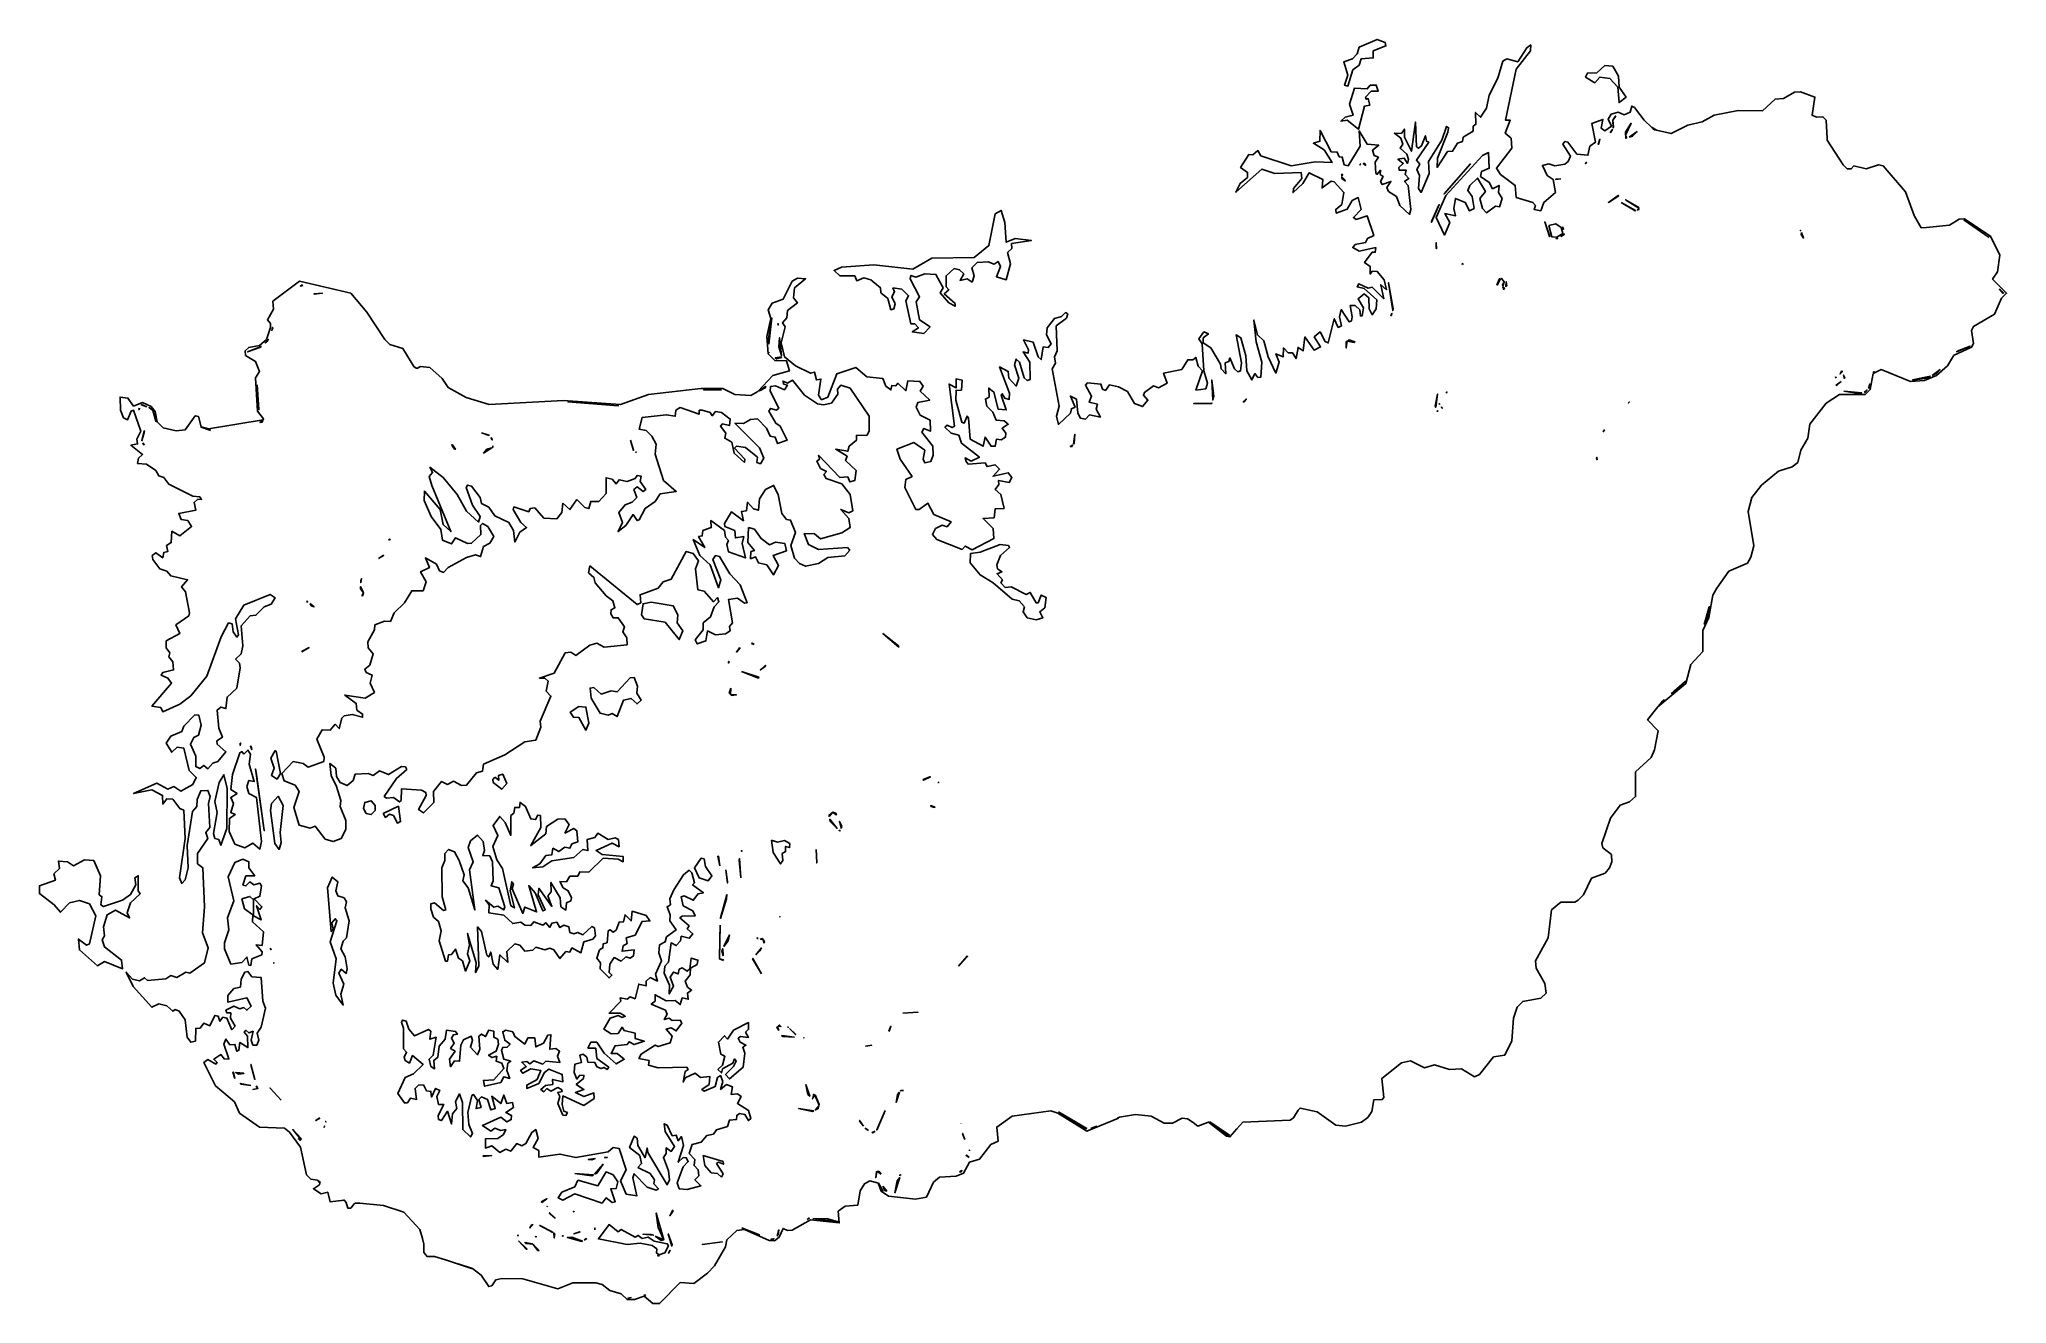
# Model space of a CAD drawing. Header units: millimetres. Extents: x 50 to 541, y 84 to 399.
import ezdxf

# ---------------------------------------------------------------- set-up
doc = ezdxf.new("R2010")
doc.units = ezdxf.units.MM
doc.layers.add('PASS_03', color=3, linetype='Continuous')

msp = doc.modelspace()

# ---------------------------------------------------------------- linework, layer by layer
at = {"layer": 'PASS_03'}
for points in [[(130.12, 109), (129.02, 109), (128.75, 108.84), (127.88, 107.75), (127.12, 107.82), (126.72, 109.17), (126.41, 109.59), (126.05, 109.75), (126.25, 109.82), (122.73, 109.38), (122.12, 111.75), (120.5, 111.36), (118.57, 112.62), (120.06, 113.62), (120.16, 114.11), (119.62, 114.75), (117.93, 115), (116.88, 116.13), (115.38, 123), (112.62, 126.75), (111.38, 127.75), (105.09, 128), (100.12, 131.5), (98.88, 134.25), (94.12, 138.25), (91.29, 144.12), (92.25, 144.83), (94.25, 143.69), (94.54, 144.12), (93.73, 144.88), (95.5, 146.06), (96.43, 144.88), (97.5, 144.99), (96.21, 148.62), (96.75, 149.93), (97.75, 148.46), (99, 148.58), (99.5, 146.88), (99.99, 147.12), (100.25, 149.09), (102.25, 147.8), (102.12, 150.62), (101.33, 151.62), (101.75, 152.12), (102.5, 151.44), (103.52, 151.88), (103.04, 149.62), (103.5, 148.43), (104.45, 148.38), (104.93, 149.62), (104.57, 151.38), (105.58, 152.88), (106.6, 157.62), (105.96, 159.38), (105.5, 165.3), (103.25, 165.45), (102.25, 166.79), (101.5, 166.63), (100.53, 164.88), (100.38, 162.88), (98.75, 162.52), (97.25, 160.81), (97.25, 159.11), (102, 160.18), (103.08, 158.12), (102, 157.1), (101.25, 157.78), (100.25, 157.45), (98.75, 158.15), (96.74, 157.12), (97, 156.43), (98, 156.43), (97.87, 155.12), (99.05, 153.12), (98.25, 152.23), (97, 155.15), (96, 155.37), (95.25, 154.37), (94.85, 155.62), (94, 155.83), (92.75, 153.22), (91.25, 153.86), (90.3, 152.62), (89.25, 152.59), (89.16, 149.38), (88, 149.12), (87.12, 150.43), (86.62, 154.75), (85.12, 156.88), (84.12, 157.25), (83.5, 156.85), (82, 158.21), (80, 158.74), (78.25, 157.87), (73.67, 163), (71.9, 166.62), (73.45, 164.88), (75.25, 164.41), (76.5, 165.21), (77.25, 164.54), (81.75, 164.97), (83, 165.74), (84.5, 165.25), (86.75, 166.56), (87.75, 166.38), (91.4, 168.88), (92.29, 172.62), (90.9, 176.38), (91.45, 182.88), (91, 192.62), (89.68, 193.62), (89.68, 196.12), (92.25, 199.88), (91.72, 201.38), (92.76, 202.62), (92.43, 208.62), (92.85, 210.38), (92.25, 211.86), (90.5, 211.81), (89.58, 209.62), (89.54, 207.88), (88.45, 206.62), (87.06, 198.12), (87.31, 192.62), (86.62, 189.62), (85.75, 188.7), (85.21, 190.12), (86.59, 199.88), (86.25, 206.93), (85.26, 207.38), (83.5, 209.7), (82, 209.81), (81, 208.49), (80.96, 210.62), (78.25, 211.99), (73.75, 211.12), (79.5, 213.65), (82.25, 212.16), (83.75, 212.85), (85.5, 211.71), (88.5, 213.31), (89.36, 215.12), (87.56, 216.88), (86.25, 222.44), (84.62, 222.62), (83.25, 221.4), (81.9, 223.62), (83, 225.4), (85.75, 226.54), (86.25, 227.88), (89, 230.68), (90.03, 230.62), (90.6, 228.12), (89.96, 225.62), (88.75, 225.08), (87.92, 223.38), (89.29, 220.38), (89.25, 217.81), (90.25, 217.3), (91.25, 218.12), (92.25, 217.26), (93.5, 218.67), (94.75, 219.1), (96.75, 221.51), (94.61, 223.38), (94.5, 224.21), (95.87, 225.12), (94.95, 227.38), (94.56, 231.88), (95.5, 232.65), (96.75, 232.26), (97.06, 235.12), (99.49, 237.38), (100.32, 242.38), (100.1, 243.62), (99.16, 244.62), (100.59, 245.88), (100.98, 247.88), (100.57, 252.88), (102.84, 255.38), (104.25, 255.54), (106.25, 257.65), (108, 258.25), (109.02, 259.88), (107.75, 260.71), (101.25, 258.06), (99.18, 254.62), (99.9, 250.62), (99.5, 250.09), (98.55, 251.38), (98.31, 253.38), (97.42, 253.62), (95.58, 250.12), (92.01, 240.38), (88, 235.41), (85.3, 233.38), (81, 231.49), (80.5, 232.57), (78.33, 232.88), (83.16, 238.62), (82.29, 239.88), (80.59, 240.62), (81, 241.27), (83.69, 241.88), (83.55, 243.88), (82.55, 245.12), (82.81, 246.12), (81.84, 247.38), (81.88, 249.12), (85.25, 250.97), (84.3, 253.12), (87.5, 255.37), (87.71, 256.12), (86.65, 261.38), (85.69, 262.62), (87.18, 264.38), (83, 265.34), (82, 266.47), (80.25, 267.11), (78.5, 269.42), (78.41, 270.38), (79.25, 271.1), (81, 269.86), (81.25, 271.13), (82.26, 271.38), (81.92, 272.88), (83.11, 273.62), (83.25, 276.47), (85.25, 275.31), (88.19, 277.62), (87.25, 279.11), (85.57, 279.38), (84.98, 280.88), (89.25, 281.69), (88.81, 283.62), (89.75, 284.41), (90.68, 284.38), (90.25, 285), (88.5, 285.23), (82.5, 288.2), (81.25, 289.86), (80, 290.25), (79.27, 291.62), (77, 293.13), (74.75, 293.34), (75, 294.62), (76, 295.58), (73.07, 297.88), (74.75, 298.2), (74.54, 299.38), (75.52, 301.38), (73.75, 306.6), (73.11, 306.38), (72.25, 304.22), (71.25, 304.73), (70.51, 306.62), (70.38, 309.88), (72.34, 309.62), (73.75, 307.65), (75.94, 308.5), (78.12, 307.5), (79.12, 306.25), (79.62, 303.75), (81.12, 302.25), (84.38, 301.5), (86.62, 301.75), (89.12, 305.25), (89.88, 305.08), (90.62, 302.5), (92.38, 302), (106.01, 304.22), (106.11, 304.45), (104.62, 306.41), (104.12, 314.7), (105.12, 316.25), (104.12, 318.75), (101.62, 320.25), (101.59, 321.38), (102.44, 322.25), (105.12, 322.75), (106.88, 324.25), (107.88, 327.25), (107.88, 328.25), (107.1, 329.12), (108.62, 331.75), (108.41, 333.75), (115.13, 338.75), (127.88, 335.75), (131.88, 331), (136.38, 324.25), (137.62, 323), (140.88, 322), (143.62, 317.5), (144.19, 317.12), (144.55, 317.1), (145.29, 317.5), (147.62, 317.25), (150.62, 314.54), (152.12, 312.25), (156.62, 309.75), (162.38, 308), (180.88, 309), (195.12, 308), (202.05, 310.5), (215.12, 312), (220.62, 312), (223.62, 310.5), (227.62, 310.25), (229.38, 311.25), (233.12, 315.25), (237.2, 316.38), (236.5, 318.91), (233.62, 319.03), (231.88, 320.69), (231.62, 325), (232.62, 329.5), (231.88, 331.62), (232.88, 333.25), (235.62, 334.25), (237.88, 338.75), (239.21, 339.5), (241.24, 339.38), (238.5, 337.07), (238.25, 334.62), (239.21, 333.38), (236.75, 331.47), (236.6, 329.62), (235.5, 328.38), (236.15, 327.38), (235.19, 323.38), (236, 319.89), (238.75, 317.64), (242.5, 315.84), (243.5, 316.09), (244, 314.15), (245.08, 314.38), (244.47, 310.38), (245.25, 309.22), (246.81, 309.88), (249, 315.64), (253.75, 317.29), (256.5, 314.89), (260.5, 314.49), (261.21, 312.62), (262.5, 311.65), (262.75, 312.8), (263.75, 312.71), (264.25, 313.33), (266.25, 311.47), (266.75, 313.97), (269.75, 313.8), (270.53, 312.62), (269.84, 311.38), (272.21, 309.12), (269.25, 308.54), (268.8, 307.38), (269.82, 305.38), (272.27, 304.12), (272.36, 301.38), (270.75, 302.06), (270.2, 301.12), (272.99, 297.62), (273.02, 295.38), (272.5, 293.86), (271, 293.46), (270.57, 294.38), (270.96, 296.62), (268.25, 298.6), (264, 296.87), (264.82, 294.38), (267.78, 290.12), (266.25, 289.38), (265.98, 287.38), (268.75, 281.9), (269.55, 281.88), (271.75, 283.41), (273.25, 280.63), (277.5, 278.81), (276.5, 277.59), (275.25, 277.99), (273.63, 277.12), (272.87, 275.62), (274, 274.41), (280.25, 271.92), (281, 272.76), (282.75, 271.83), (288.17, 274.62), (287.96, 277.12), (285.5, 279.64), (288.25, 279.81), (288.5, 282.07), (290.71, 282.12), (289.92, 285.62), (288.5, 286.88), (289.42, 288.12), (289.34, 289.12), (292, 288.62), (292.69, 289.88), (291.75, 291.04), (288, 290.17), (289.61, 291.88), (288.5, 292.97), (286.5, 292.57), (286, 293.49), (281.75, 293.18), (281.25, 293.84), (281, 294.72), (282.5, 293.92), (284.59, 294.88), (280.14, 298.38), (279.42, 300.38), (277.5, 300.86), (275.98, 302.38), (276.5, 302.89), (277.75, 302.28), (278.34, 302.62), (277, 313.11), (278.75, 312.17), (278.75, 314.41), (280.25, 314.12), (280.07, 311.62), (278.75, 311.54), (278.69, 309.12), (280.15, 303.62), (280.75, 303.38), (281.5, 305.14), (281.89, 304.62), (282.25, 299.42), (285.5, 297.62), (286, 299.91), (287.47, 297.62), (288.5, 297.65), (288.8, 299.38), (290, 299.2), (291.07, 299.88), (291.16, 300.88), (290.24, 302.12), (291.75, 303.12), (290.75, 303.96), (288.75, 304.12), (287.9, 306.12), (286.45, 307.62), (286.06, 309.38), (287.03, 309.88), (286.92, 312.12), (288.18, 311.12), (289.23, 306.88), (291.25, 306.7), (289.97, 310.38), (290.25, 310.71), (290.89, 309.62), (292, 309.28), (292.06, 310.88), (289.58, 317.38), (291.75, 316.26), (291.88, 314.62), (293.75, 312.62), (294.38, 314.62), (293.34, 317.88), (293.75, 319.34), (294.58, 318.62), (295.75, 314.65), (296.5, 313.98), (297.25, 314.29), (297.1, 318.62), (295.47, 321.12), (296.75, 320.84), (296.8, 321.62), (295.6, 324.12), (298, 323.55), (299.25, 319.88), (300, 319.22), (300.5, 322.37), (301.75, 322.2), (302.46, 323.12), (301.3, 325.38), (301.43, 327.12), (303.25, 329.5), (305, 329.96), (306, 330.93), (306.58, 330.62), (306.25, 329.57), (303.69, 327.62), (303.96, 321.38), (303.31, 319.88), (303.5, 318.32), (302.68, 316.88), (304.42, 307.62), (303.81, 305.12), (304.25, 303.08), (307.31, 305.88), (307.5, 306.98), (308.4, 307.38), (307.25, 310.13), (308.74, 309.38), (309.07, 305.88), (309.75, 304.63), (311, 304.41), (312, 305.42), (314.74, 304.88), (313.71, 306.88), (314, 308.12), (311.89, 308.62), (312.54, 310.12), (311, 312.88), (311.5, 313.43), (314.87, 313.12), (315.25, 311.88), (316, 311.53), (317, 312.96), (319.25, 312.44), (321.5, 311.26), (323.25, 308.27), (325.25, 307.51), (326.58, 309.12), (325.46, 310.38), (325.75, 311.03), (328, 312.66), (329.25, 312.21), (331.41, 313.38), (330.5, 315.84), (335, 316.76), (336.5, 319.18), (337.75, 319.15), (338.5, 319.75), (339.1, 317.62), (340.16, 316.38), (338.55, 311.62), (341, 311.95), (341.41, 313.38), (340.5, 316.38), (340.11, 323.12), (339.23, 324.38), (340.53, 326.12), (341.64, 325.62), (340.37, 324.62), (340.35, 323.38), (342.26, 322.12), (344.63, 318.12), (344.8, 316.88), (346, 315.68), (345.86, 318.38), (346.75, 318.73), (347, 319.66), (348.17, 316.88), (349, 316.16), (349.68, 316.38), (349.89, 318.38), (348.55, 325.38), (349.75, 324.67), (351.01, 320.12), (351.25, 316.38), (352.5, 314.15), (353.25, 315.74), (354, 314.8), (354.73, 314.88), (354.95, 318.62), (353.53, 323.62), (353, 329.07), (353.87, 325.38), (355.49, 323.88), (356.55, 319.88), (358.5, 315.87), (359.31, 318.62), (358.42, 320.62), (360.27, 319.88), (360.34, 322.12), (361.5, 320.91), (362.62, 320.88), (363.5, 319.48), (364, 322.26), (365.25, 321.4), (365.72, 324.88), (368, 321.61), (369.61, 322.38), (368.02, 324.88), (369.5, 326.13), (370.75, 323.7), (371.53, 323.38), (373, 329.38), (374, 327.22), (374.86, 327.62), (374.34, 329.88), (374.75, 331.69), (376.75, 328.6), (377.36, 328.88), (377.52, 329.88), (377, 332.73), (378.25, 332.7), (379.37, 331.62), (379.56, 330.12), (380, 330.15), (380.35, 332.12), (378.96, 334.38), (380.5, 335.59), (381.62, 334.62), (381.75, 331.83), (382.5, 330.41), (383.43, 331.88), (383.6, 334.12), (380.5, 336.9), (378.71, 337.38), (379.14, 338.12), (381.5, 337.05), (382.5, 337.25), (385.36, 334.38), (384.63, 337.88), (386.03, 336.62), (385.47, 339.12), (383.75, 341.15), (382.5, 341.27), (382, 340.51), (382, 342.44), (380.57, 343.38), (382.5, 346), (383.25, 345.96), (383.37, 347.12), (379.25, 346.26), (377.64, 347.12), (378.25, 347.86), (380.81, 348.38), (381.29, 349.38), (382.88, 350.12), (381.25, 355.04), (378.5, 354.15), (377.78, 354.62), (379.75, 356.64), (379, 359.57), (377.5, 358.85), (376.25, 356.71), (373.5, 355.72), (373.38, 356.62), (374.88, 357.88), (375.42, 360.88), (373, 363.51), (372.25, 363.68), (370, 361.99), (370.16, 364.12), (366.75, 365.72), (365.15, 363.12), (362.75, 360.85), (362.88, 361.88), (364.95, 364.38), (364.75, 365.85), (358.25, 365.63), (355, 366.71), (348.5, 360.9), (349.61, 363.12), (351.41, 364.62), (351.42, 365.88), (349.67, 367.12), (351.75, 370.29), (352.75, 370.27), (354, 371.32), (354.75, 370.03), (362.25, 367.46), (368.25, 368.46), (372.5, 368.29), (370.5, 371.46), (367.83, 373.12), (369.46, 373.62), (369.5, 376.33), (372.25, 371.02), (373.75, 370.94), (374.25, 369.76), (375, 369.68), (375.5, 367.74), (376.5, 367.54), (379.47, 372.38), (379.25, 376.22), (381.25, 372.89), (384.11, 372.62), (382.58, 371.38), (383, 370.07), (384.01, 369.62), (383.2, 368.38), (383.42, 365.62), (383.75, 365.39), (384.55, 366.38), (384.49, 365.38), (385.18, 364.88), (384.57, 363.62), (385, 362.82), (387.15, 363.62), (386.12, 362.12), (386.53, 361.12), (388.5, 359.83), (389.34, 357.62), (391.75, 355.4), (392.13, 356.62), (391.44, 362.62), (390.55, 363.62), (391.63, 364.38), (390.73, 365.38), (390.95, 366.38), (389.21, 366.38), (389.13, 367.12), (390.22, 368.12), (388.91, 369.12), (390.47, 369.38), (391.25, 368.12), (391.5, 369.09), (391.09, 370.38), (389.43, 371.88), (390.09, 372.88), (389.61, 374.38), (388.03, 375.62), (389.75, 375.59), (390.5, 376.64), (390.53, 374.62), (392.25, 371.15), (393.25, 378.41), (393.5, 372.24), (394, 371.89), (394.75, 372.45), (395.75, 374.99), (396, 373.67), (396.59, 373.38), (393.49, 368.88), (394.33, 367.88), (393.64, 366.62), (394.27, 365.12), (394.05, 361.88), (394.68, 360.88), (396.7, 365.62), (396.55, 368.62), (399.83, 373.88), (401, 377.31), (401.5, 376.98), (401.32, 375.88), (398.78, 369.38), (398.66, 367.12), (401.25, 371.06), (402.5, 371.12), (403.75, 373.17), (405, 373.59), (405.14, 374.62), (407.61, 376.12), (407.66, 377.38), (408.35, 377.88), (408.25, 380.83), (409.5, 379.62), (410.99, 381.88), (411.64, 385.12), (413.83, 389.38), (415.02, 393.62), (416, 394.13), (418.75, 393.38), (421, 396.93), (422.01, 397.62), (421.93, 396.12), (418.39, 391.62), (415.74, 378.87), (416.91, 378.87), (415.63, 375.62), (417.16, 374.38), (417.31, 371.88), (413.45, 366.88), (414.5, 365.34), (418.15, 362.62), (418.38, 359.62), (422.5, 358.36), (423.15, 357.62), (422.84, 356.62), (424.5, 356.31), (425.22, 358.38), (428.21, 360.88), (427.58, 364.12), (426.09, 365.12), (424.91, 367.62), (426.5, 367.98), (428, 367.47), (430.5, 367.93), (431.33, 368.62), (431.89, 369.88), (429.99, 372.88), (430.5, 373.59), (431.25, 373.37), (433.5, 370.38), (436.25, 370.12), (436.75, 372.4), (438.13, 373.38), (437.25, 378.05), (440, 379.08), (439.58, 376.88), (440.5, 376.24), (442.11, 377.38), (441.31, 379.12), (442.05, 380.38), (443.75, 380.89), (445.25, 380.24), (446.8, 380.88), (447.23, 382.38), (447.88, 382), (450.28, 378.91), (452.22, 377.01), (453.36, 376.36), (457, 375.55), (461.12, 377.63), (464.75, 378.46), (467.75, 380.16), (473.74, 381.25), (479.75, 381.24), (482.89, 384.12), (485, 384.24), (487.73, 385.88), (489.25, 385.93), (492.84, 384.62), (492.13, 380.12), (493.26, 379.66), (494.84, 379.75), (495.62, 378.87), (495.86, 374.34), (495.92, 373.93), (499.88, 367.75), (500.83, 366.79), (500.89, 366.75), (501.88, 366.75), (502.53, 367.5), (505.62, 366.75), (508.72, 367.75), (509.88, 367.5), (515.38, 361), (517.58, 355.11), (517.67, 354.92), (519.34, 352.07), (520.68, 352.14), (526.38, 352.75), (528.78, 354.25), (530.12, 354.33), (536.62, 350), (538.93, 345.25), (538.38, 341.06), (537.12, 339.25), (540.62, 335.75), (539.38, 334.5), (537.62, 330.5), (532.38, 327.5), (531.88, 326.5), (532.38, 323.25), (531.88, 322.28), (527.4, 320.26), (527.34, 320.19), (525.88, 317.67), (523.12, 315.25), (520.12, 314), (516.62, 313.75), (509.38, 316.75), (507.38, 315.75), (506.62, 311.77), (505.38, 310.5), (499, 310.5), (495.64, 308.38), (491.6, 303.12), (491.03, 299.62), (489.33, 296.62), (488.58, 293.62), (487.18, 292.5), (483.75, 291.41), (479.5, 287.91), (477.14, 284.88), (476.23, 281.38), (477.62, 272.81), (476.88, 270), (476.02, 268.5), (471.38, 266.5), (468.38, 262.25), (467.38, 260.5), (466.38, 255), (464.88, 251.75), (464.88, 246.5), (461.88, 243.25), (460.62, 238.5), (453.67, 232.74), (451.12, 229.5), (453.75, 226.71), (452.88, 222.01), (452, 220.05), (448.12, 216.5), (448.12, 210.35), (446.63, 209), (444.25, 208.21), (441.88, 205), (439.74, 198.62), (440, 197.58), (442.09, 195.88), (442.19, 194.12), (441.62, 192.6), (440.52, 191.25), (437.12, 190), (435.12, 185.86), (433.81, 184.5), (433, 184), (429.5, 184.01), (427.15, 182.12), (426.38, 175.12), (423.18, 169.38), (423.38, 167.62), (425.5, 163.75), (425.87, 161.38), (424.5, 160.12), (420, 159.31), (418.59, 157.88), (417.66, 155.12), (417.26, 149.5), (415.5, 145.88), (412.75, 145.51), (409.24, 141.12), (408, 140.54), (404.75, 142.49), (401.75, 142.33), (398, 143.52), (395.5, 142.73), (392, 144.48), (389.75, 143.98), (384.89, 140.12), (385.39, 135.38), (385, 134.86), (382.88, 134.75), (382.38, 131.84), (381.38, 130.35), (379.8, 129.25), (375.82, 128.25), (373.43, 128.5), (368.75, 131.8), (364.49, 132.73), (364.06, 132.24), (362.88, 130.3), (362.01, 129.75), (350.24, 129.25), (348.7, 127.56), (347, 125.56), (346.13, 125.75), (341.66, 129.22), (341.42, 129.17), (339, 128.25), (337.89, 129.17), (336.48, 130.06), (335.12, 130.25), (332.67, 129), (330.62, 128.97), (327.38, 130.75), (323.5, 131.14), (319.5, 130.47), (319.04, 130.29), (319.22, 130.25), (311.38, 127), (304.12, 131.5), (302.38, 132), (292.75, 130.73), (288.88, 128), (289.26, 124.5), (287.45, 123.62), (284.6, 120), (282.12, 119.25), (280.62, 116.5), (278.82, 115.75), (274.62, 115.5), (273.12, 114.25), (271.38, 110.5), (268.62, 110), (261.88, 110.75), (260.12, 112), (259.38, 113.85), (260.5, 112.07), (259.38, 114), (257.25, 114.56), (255.91, 113.88), (254.86, 112.12), (254.25, 108.57), (251.12, 108.25), (249.38, 107), (249.64, 104.12), (242.5, 104.91), (237.88, 102.31), (236.75, 102.19), (235.62, 102.75), (234.62, 100.56), (233.5, 99.69), (232.16, 99.75), (226, 102.48), (224.12, 102.25), (221.59, 99.88), (221.25, 98.18), (218.52, 93.38), (216.83, 91.62), (213.35, 89), (210, 89.25), (204.85, 84), (203.19, 84), (201, 85.89), (198.6, 85), (196.74, 85), (195.25, 86.44), (192.47, 87.25), (190.5, 88.81), (189, 89.19), (183.25, 89.21), (179.5, 87.7), (170.75, 90.21), (165.5, 90.25), (164, 89.89), (163, 88.45), (162.25, 88.27), (160.42, 91.12), (158.25, 92.77), (154.66, 93.89), (157.94, 92.75), (151.48, 94.89), (148.73, 95.75), (146.88, 95.75), (146.12, 96.75), (146.12, 98.84), (145.79, 100.19), (145.12, 102.5), (141.12, 106.75), (136, 108.48)], [(382.75, 396.12), (382.73, 394.38), (379.72, 394.12), (379.27, 392.62), (377.65, 391.38), (376.41, 387.38), (375.59, 387.62), (376.38, 390.12), (375.37, 393.38), (377.6, 394.12), (378.75, 395.38), (379.25, 397.03), (383.75, 399.01), (385.75, 398.21), (385.9, 397.38)], [(442.5, 392.33), (443.88, 389.82), (444.08, 387.12), (445.77, 384.62), (444, 383.27), (443.7, 387.12), (441.75, 389.29), (439.25, 389.6), (438, 388.22), (435.65, 389.62), (436.11, 390.62), (438.5, 390.71), (440.5, 392.54)], [(382, 387.56), (383.5, 387.63), (383.97, 386.12), (382.25, 386.07), (380.85, 384.62), (381, 384.1), (381.5, 384.27), (381.88, 382.62), (380.6, 382.38), (379.09, 376.62), (376.25, 378.84), (374.7, 378.62), (375.76, 379.62), (377.72, 380.12), (376.84, 382.88), (378.09, 386.88), (381.25, 386.65)], [(443.18, 379.87), (443.12, 379.88), (442.42, 378.87)], [(442.63, 377.12), (442.42, 378.87), (442.55, 376.97)], [(445.92, 374.45), (445.65, 375.12), (447, 378.13), (445.61, 375.88), (445.67, 374.38)], [(438.86, 372.88), (439.24, 374.12), (438.81, 372.83)], [(442, 375.91), (442.34, 376.56), (441.83, 375.82)], [(446.54, 374.64), (447.34, 374.88), (448.5, 376.02)], [(452.75, 376.49), (453.35, 376.36), (452.23, 377.01)], [(379.68, 367.92), (379.45, 367.88), (379.44, 367.71)], [(380.93, 367.55), (380.63, 368.12), (380.23, 368.04)], [(407.42, 359.88), (406.3, 361.38), (406.8, 362.62), (408.75, 364.45), (410.72, 361.12), (409.35, 359.38), (409.94, 356.88), (411, 355.8), (413.25, 357.46), (414.25, 357.32), (414.88, 359.38), (413.96, 360.88), (414.09, 362.62), (412.5, 361.79), (411.65, 363.38), (409.49, 364.88), (409.76, 366.12), (411.64, 366.88), (411.5, 370.81), (410, 370.04), (400.87, 360.12), (398.43, 354.62), (400.5, 350.26), (401.83, 353.38), (400.6, 355.62), (403.25, 355.05), (402.83, 356.88), (403.25, 359.37), (405.69, 358.38), (406.75, 356.28), (407.87, 356.88)], [(400.46, 360.62), (400.4, 360.49), (407, 367.99)], [(435.73, 368.12), (435.86, 368.39), (435.64, 368.11)], [(375.15, 365.35), (374.87, 365.38), (374.88, 365.04)], [(375.84, 363.84), (374.9, 364.73), (374.91, 364.38), (375.75, 363.76)], [(429.5, 364.25), (428.25, 364.16), (428.25, 364.13)], [(443.93, 360.02), (443.75, 360.13), (441.38, 358.38)], [(444.5, 358.34), (448, 356.27), (448.14, 356.33)], [(448.94, 357.12), (445.64, 359.04), (448.95, 356.96)], [(263, 337.14), (263.44, 336.12), (262.72, 334.88), (263.6, 333.12), (263.27, 331.88), (262.5, 331.66), (261.75, 334.44), (260.03, 335.88), (259.89, 337.12), (257.5, 339.1), (255.75, 339.63), (254, 338.87), (253.5, 340.12), (249.75, 340.12), (248.34, 341.38), (250.17, 342.25), (258.25, 342.83), (268, 341.74), (272.75, 344.52), (283.25, 344.7), (286.95, 347.62), (288.5, 355.57), (289.96, 356.38), (290.93, 353.38), (291.25, 348.48), (293.5, 349.37), (297.53, 348.88), (292.58, 348.12), (292.65, 346.88), (291.61, 345.88), (292.36, 343.12), (291.25, 339.13), (288.83, 339.88), (289.86, 342.38), (289.25, 343.63), (288.25, 343.04), (286.75, 343.57), (284, 343.38), (282.68, 342.12), (283.25, 340.12), (282.75, 338.53), (281.5, 339.37), (279.75, 338.96), (280.67, 340.62), (279.65, 341.62), (278.25, 341.88), (276.25, 340.12), (276.28, 337.38), (276.96, 336.62), (275.82, 335.62), (278.5, 333.16), (278.5, 332.53), (276.96, 333.38), (274.75, 335.85), (275.53, 337.12), (273.75, 340.45), (271, 340.6), (268.75, 339.74), (267.5, 340.2), (267.28, 339.38), (269.65, 334.88), (268.83, 333.62), (269.64, 329.12), (272.29, 327.38), (270.75, 325.69), (267.84, 326.12), (269.37, 327.12), (268.5, 328.12), (267.5, 328.14), (266.23, 333.88), (266.92, 335.12), (265.25, 336.74)], [(397.29, 353.62), (397.29, 353.45), (399.2, 357.85)], [(426.71, 349.88), (426.74, 349.87), (425.5, 353.51)], [(426.47, 352.62), (427.25, 349.84), (428.5, 349.69), (430.02, 350.62), (429.59, 352.12), (428.25, 353.08)], [(448.52, 356.46), (448.96, 356.62), (448.96, 356.78)], [(536.24, 349.62), (536.23, 349.62), (530, 353.93)], [(398.43, 346.88), (398.5, 346.83), (398.44, 348.38)], [(428.5, 349.32), (428.73, 349.45), (428.3, 349.39)], [(430.35, 350.38), (430.33, 350.51), (429.57, 349.93)], [(430.06, 352.12), (429.95, 352.21), (430.13, 351.66)], [(489.25, 351.46), (489.19, 351.38), (489.28, 351.38)], [(489.46, 350.91), (489.39, 350.38), (490, 349.49)], [(387.74, 331.88), (386.57, 338.38), (387.61, 331.42)], [(405, 342.94), (405.13, 343.04), (404.91, 343.15)], [(414.46, 339.39), (414.24, 339.38), (413.56, 337.89), (413.75, 337.81)], [(414.59, 339.4), (415.39, 338.62), (414.75, 339.42)], [(414.94, 337.88), (415.03, 337.54), (415.39, 338.62)], [(415.8, 337.37), (416.01, 337.62), (415.89, 338.62)], [(115.9, 337.71), (115.75, 337.83), (115.34, 337.55)], [(118.75, 335.51), (120.75, 335.74), (118.68, 335.57)], [(415.07, 337.38), (415.25, 336.7), (415.48, 336.99)], [(539.75, 335.65), (539.87, 335.88), (538.84, 336.75)], [(232.08, 323.07), (232.79, 329.62), (231.99, 324.38)], [(387.25, 330.19), (387.4, 330.72), (387.11, 330.24)], [(107.18, 323.88), (107.32, 324.24), (106.56, 323.36)], [(108.41, 327.12), (108.38, 327.24), (108.17, 326.48)], [(234.34, 328.12), (234.43, 327.82), (234.39, 328.21)], [(234.6, 322.38), (235.2, 320.24), (234.75, 324.65)], [(376.24, 323.81), (376, 323.67), (376, 322.15)], [(376.3, 323.85), (378, 323.48), (378.16, 323.64), (376.75, 324.11)], [(105.25, 322.26), (105.56, 322.52), (102.15, 321.12)], [(232.24, 320.87), (232.23, 320.92), (232.23, 320.88)], [(235.25, 319.76), (235.24, 319.87), (233.7, 319.66), (234, 319.4)], [(528.25, 321.3), (528.13, 321.16), (531.5, 322.58)], [(124.31, 215.38), (125.2, 213.88), (127, 213.09), (128.46, 214.38), (129, 215.9), (132.25, 216.07), (133.5, 215.6), (135, 216.75), (137.25, 215.83), (140.5, 217.8), (141.5, 217.77), (141.81, 217.12), (139.24, 214.88), (136.21, 210.38), (136.75, 209.93), (138.51, 210.12), (140, 209.02), (140.46, 209.38), (140.5, 212.23), (145.5, 211.98), (146.56, 211.38), (146.67, 210.62), (144.8, 207.12), (146, 206.25), (148.54, 208.88), (148.5, 211.62), (150.5, 214.1), (152, 213.36), (153.5, 214.18), (155.5, 213.13), (156.75, 213.21), (159.25, 216.22), (160.75, 216.7), (160.96, 218.38), (166.25, 220.72), (171.25, 223.95), (173.99, 224.38), (175.27, 227.62), (175.07, 229.12), (177.75, 235.38), (176.57, 236.62), (177.12, 239.12), (176.25, 239.83), (174.91, 239.88), (178.56, 241.12), (181.32, 246.12), (182.75, 246.33), (184, 245.51), (187.5, 248.05), (189.25, 248.59), (191, 247.57), (196.75, 248.17), (196.72, 249.88), (195.7, 251.38), (196.07, 252.62), (194.54, 254.88), (193.25, 254.91), (192.67, 255.88), (192.75, 256.9), (193.72, 257.38), (193.19, 259.12), (191.56, 260.38), (188.76, 263.62), (188.5, 264.96), (187.12, 266.12), (187.5, 267.81), (199.25, 258.2), (200.16, 258.62), (200, 260.63), (204.5, 262.28), (205.75, 263.88), (207.75, 264.49), (211.5, 271.42), (213.25, 270.89), (214.53, 269.12), (213.77, 267.12), (214.41, 261.88), (216, 261.51), (218.25, 258.87), (219.25, 259.93), (219.63, 258.88), (218.45, 257.62), (217.54, 255.12), (215.71, 253.62), (215.68, 251.88), (213.76, 249.38), (214.25, 248.36), (216.39, 249.12), (216.81, 251.62), (218.75, 250.61), (221.25, 250.87), (222.43, 251.62), (222.25, 252.73), (223.04, 253.62), (222, 259.43), (224.25, 259.74), (226, 258.5), (226.68, 258.62), (224.91, 263.12), (222.37, 265.88), (219.82, 270.12), (218.75, 270.4), (218.15, 269.38), (220.12, 264.38), (219.5, 262.36), (217.45, 268.12), (214.88, 270.38), (213.24, 274.38), (216.1, 272.38), (214.56, 275.12), (215.5, 275.28), (215.63, 276.62), (217.73, 277.38), (217.62, 279.12), (221.06, 276.62), (221.25, 275.01), (222.01, 274.12), (221.63, 273.12), (222, 271.34), (226.25, 269.8), (225.47, 273.38), (225.83, 275.12), (223.75, 274.79), (223.6, 276.62), (221.12, 277.62), (221.04, 278.38), (222.75, 281.26), (225.75, 279.07), (225.29, 281.38), (226.5, 281.54), (226.75, 283.66), (228.25, 282.04), (229.5, 281.68), (229.75, 284.57), (231.25, 286.85), (233.25, 287.86), (234.37, 285.62), (235.36, 280.88), (236.5, 279.36), (237.5, 279.23), (238.69, 276.12), (237.58, 272.88), (238.5, 269.78), (239.69, 268.38), (241.25, 267.72), (244.47, 268.38), (246.75, 269.95), (251, 270.34), (252.25, 271.76), (251.66, 272.38), (244.5, 271.88), (242.01, 273.12), (240.91, 275.88), (243.5, 275.77), (245, 274.53), (250.25, 276.06), (252.32, 277.38), (252.05, 279.62), (250.01, 281.88), (252, 281.07), (253, 281.51), (252.38, 285.62), (250.25, 288.24), (246.37, 289.62), (245.83, 290.62), (246.45, 291.38), (245, 292.1), (244.04, 293.88), (244.7, 294.38), (244.5, 295.4), (249.8, 289.88), (251.75, 290.01), (252.25, 288.75), (253.55, 289.12), (253.83, 291.62), (251.23, 294.12), (251.6, 295.12), (248.78, 296.88), (251.75, 296.37), (252.14, 297.62), (253.9, 299.12), (253.94, 300.38), (256.5, 300.31), (257.06, 301.38), (257.11, 305.12), (252.34, 312.12), (250, 312.82), (249.18, 311.88), (249.28, 310.62), (247.68, 308.38), (245.75, 307.99), (244.25, 308.18), (241, 310.4), (238, 314.09), (236.75, 313.38), (235.65, 313.88), (235.75, 313.13), (236.7, 312.88), (236, 311.69), (233.75, 312.69), (232.5, 312.52), (232.42, 311.38), (234.61, 307.12), (234, 306.62), (232.5, 307.06), (232.07, 306.38), (233.83, 303.38), (234.92, 302.62), (236.62, 299.12), (234.25, 298.28), (233.69, 299.88), (232.43, 300.12), (231.48, 302.12), (229.25, 304.43), (227.5, 304.28), (225.75, 303.32), (223.64, 303.38), (229.75, 297.26), (230.82, 294.62), (230, 293.28), (229.08, 293.62), (229.27, 294.88), (226.25, 297.36), (224, 297.65), (223.55, 297.12), (226.06, 294.38), (226, 293.62), (223.48, 295.88), (222.83, 298.62), (221.11, 299.62), (221.33, 300.88), (220.06, 302.62), (220.5, 303.2), (222.25, 302.8), (222.47, 304.38), (220.25, 306.02), (218.75, 306.25), (218, 305.25), (217.5, 306.05), (215.5, 306.63), (214.75, 306.58), (214.75, 305.65), (210, 307.26), (208.94, 306.62), (208.75, 305.1), (206.5, 305.48), (200.5, 304.76), (199.8, 301.88), (201.5, 301.55), (202.96, 300.12), (203.97, 298.12), (203.79, 295.62), (205.85, 289.12), (209.01, 286.38), (205, 285.77), (203.75, 283.88), (201.25, 282.14), (199.75, 279.33), (199.25, 279.09), (198.25, 280.6), (196.43, 277.88), (194.5, 276.35), (195.58, 278.62), (194.73, 281.12), (196.25, 283.02), (198, 283.67), (199.15, 284.88), (198.45, 286.88), (199.25, 287.5), (200.75, 286.32), (201.4, 286.88), (199.99, 288.88), (200.25, 290.2), (199.25, 290.31), (198.75, 289.57), (196.75, 288.84), (194.75, 289.29), (194, 288.24), (193, 289.41), (191.5, 289.77), (191.51, 285.88), (189.75, 283.87), (187.69, 283.88), (187.25, 282.11), (186.25, 282.36), (184.25, 284.35), (182.5, 281.85), (180.75, 283.44), (180.51, 281.12), (179.25, 279.58), (176, 279.72), (173.75, 282.28), (172.63, 282.12), (172.25, 281.32), (168.5, 282.52), (168.34, 281.88), (170.27, 278.62), (171.7, 277.38), (170, 276.2), (168.75, 273.77), (168.45, 276.62), (167.28, 278.62), (163.75, 280.27), (162.25, 282.42), (160.5, 283.35), (160.13, 284.88), (158, 287.72), (157, 287.96), (156.66, 287.38), (158.25, 282.98), (160.17, 280.12), (159.75, 278.72), (156.75, 281.43), (154.36, 285.62), (150.88, 289.88), (147.62, 292.38), (148.27, 291.12), (147.41, 290.12), (148.06, 287.88), (152.83, 276.38), (150.89, 278.12), (150.2, 281.88), (146.25, 286.44), (146.16, 284.12), (147.88, 280.12), (150.33, 276.88), (150.75, 274.19), (153, 273.28), (154, 274.84), (157, 273.39), (158, 273.48), (160.32, 275.62), (160.25, 277.88), (160.75, 278.39), (162.01, 277.62), (163.52, 275.12), (162.5, 273.52), (161, 272.62), (160.25, 270.12), (159, 270.59), (156.75, 269.87), (152.13, 267.38), (151, 266.21), (150, 266.62), (149.25, 268.22), (146.5, 269.8), (147.46, 267.38), (145.29, 266.38), (146.66, 263.88), (145.91, 261.62), (143.09, 261.62), (141.25, 258.62), (138.7, 256.12), (137.75, 253.99), (136.25, 254.05), (133.9, 253.12), (133.82, 251.88), (132.09, 248.88), (132.23, 247.38), (133.5, 245.88), (132.63, 243.12), (131.42, 242.12), (131.75, 241.28), (133.2, 240.62), (132.67, 238.62), (133.75, 236.28), (131.5, 234.88), (126.38, 235.62), (129.25, 233.57), (129.42, 231.88), (130.84, 230.88), (130.83, 230.12), (128.25, 230.83), (126.25, 230.48), (125.61, 229.88), (125, 227.29), (124, 228.37), (122.75, 226.89), (120.75, 227), (119.42, 224.62), (121.22, 220.12), (121.13, 219.12), (117.25, 217.69), (116, 218.56), (113.5, 219.08), (110.66, 216.12), (111.25, 214.28), (114, 213.21), (115.05, 211.62), (113.72, 207.62), (115, 203.2), (117.75, 202.5), (119, 203), (121.5, 199.69), (123.5, 199.13), (125.5, 199.9), (126.67, 202.12), (126.68, 204.38), (125.25, 207.88), (125.43, 209.38), (124.32, 212.88), (123, 215.62), (122.69, 218.62), (124.17, 217.38)], [(342.97, 310.12), (342.5, 314.13), (342.72, 309.12)], [(497.92, 314.75), (498, 314.69), (498.15, 314.82)], [(499.5, 316.44), (499.09, 315.67), (499.63, 316.15)], [(500.33, 314.62), (499.99, 315.36), (500.22, 314.53)], [(507.42, 316.12), (507.38, 316), (507.63, 316.21)], [(521.64, 315.08), (517.19, 314.14), (517.25, 314.12), (520.7, 314.62)], [(522.06, 315.29), (523.26, 315.88), (524.04, 316.74)], [(104.55, 312.9), (104.54, 312.88), (105, 306.77)], [(220.25, 311.66), (216, 311.7), (215.86, 311.68)], [(231.33, 312.31), (231.25, 312.52), (229.77, 311.41)], [(350.5, 308.6), (351.1, 309.38), (350.35, 308.66)], [(398.21, 307.62), (398.33, 307.33), (398.79, 310.62)], [(400.93, 310.88), (401.12, 311.12), (401.12, 311.18)], [(499.41, 313.77), (498.12, 312.88), (498.29, 312.75)], [(500.06, 311.38), (503.75, 310.74), (504.5, 310.91)], [(505.11, 311.06), (505.38, 311.12), (505.8, 311.61)], [(506.19, 312.06), (506.25, 312.12), (506.51, 313.12)], [(75.23, 307.15), (75.07, 306.88), (75.09, 306.71)], [(77.05, 307.48), (75.75, 308.01), (75.69, 307.92)], [(78.5, 306.52), (77.75, 307.19), (77.6, 307.25)], [(79.31, 303.88), (79.39, 303.78), (78.5, 306.52)], [(105.75, 303.63), (105.95, 304.09), (105.21, 303.55)], [(194.5, 307.69), (194.6, 307.72), (182, 308.69)], [(342.5, 308.25), (342.53, 308.37), (338, 308.27)], [(398.68, 306.5), (398.75, 306.32), (398.86, 306.4)], [(399.26, 308.04), (399.27, 308.26), (399.19, 308.12)], [(399.95, 307.09), (400, 307.12), (399.73, 307.39)], [(446.52, 308.62), (446.32, 308.39), (446.57, 308.65)], [(76.44, 301.38), (76.38, 301.49), (75.78, 299.12), (75.83, 299.02)], [(92.75, 301.64), (92.89, 301.67), (90.56, 302.38)], [(160.5, 301.01), (162.34, 300.32), (162.25, 300.43)], [(162.79, 299.78), (163.15, 299.2), (163.14, 299.38)], [(308.18, 298.38), (308.37, 300.62), (308.03, 298.18)], [(440.1, 301.38), (440.07, 301.26), (440.38, 301.69)], [(76.06, 298.51), (76.25, 298.07), (76.4, 298.02)], [(153.04, 297.88), (153.75, 296.92), (153.97, 296.87), (153.15, 298.04)], [(161.81, 296.88), (161, 295.94), (163.05, 297.22)], [(163.28, 297.7), (163.25, 297.34), (163.31, 297.38)], [(197.62, 299.12), (198.31, 296.62), (198.37, 296.58)], [(198.87, 296.21), (199, 296.11), (199.05, 296.14)], [(307.5, 297.51), (307.78, 297.86), (307.22, 297.56)], [(438.43, 294.62), (438.54, 294.27), (438.48, 294.85)], [(227, 277.41), (226.89, 273.62), (228.51, 271.62), (227.62, 271.38), (227.52, 269.62), (228.75, 270.1), (229.5, 268.55), (231.55, 268.12), (233.25, 265.58), (234.51, 267.88), (233.15, 270.38), (236.5, 271.59), (236.1, 273.38), (233.75, 273.7), (232.25, 273.08), (230.16, 274.62), (228.5, 276.98)], [(134.75, 269.66), (136, 270.43), (136, 270.49)], [(137.31, 274.2), (137.71, 274.38), (137.56, 274.5)], [(292.5, 262.58), (291, 262.45), (289.93, 263.62), (290.32, 264.38), (288.98, 265.88), (290.19, 266.38), (289.12, 267.12), (288.95, 268.12), (289.86, 270.38), (292.08, 272.38), (291.8, 272.88), (289.75, 273.12), (284.75, 271.2), (282.37, 270.88), (282.28, 268.62), (284.75, 265.58), (288, 263.59), (292.75, 259.52), (294.5, 259.15), (295.79, 257.62), (295.44, 256.38), (296.5, 254.91), (298.75, 254.37), (300.42, 254.88), (299.61, 256.38), (300.88, 257.38), (301.25, 259.94), (300, 260.54), (299.25, 258.65), (298.75, 258.59), (297.25, 261.21), (296.25, 260.66)], [(130.3, 262.12), (131.02, 261.12), (130.33, 262.65)], [(130.41, 264.12), (130.38, 263.61), (130.59, 264.61)], [(130.61, 260.4), (130.76, 260.38), (131.02, 261.12)], [(117, 259.1), (116.96, 258.82), (117.17, 258.95)], [(117.75, 258.46), (118.01, 257.88), (118.75, 257.58)], [(206.25, 253.76), (209.75, 249.47), (210.62, 251.62), (209.2, 253.62), (209.36, 255.62), (208.25, 257.84), (202.75, 258.77), (200.73, 258.38), (200.32, 255.62), (201, 254.63)], [(465.22, 253.25), (466.01, 255), (466.51, 257.64)], [(264.5, 247.56), (264.39, 247.94), (260.53, 250.95), (260.58, 250.88)], [(115.75, 246.55), (115.71, 246.43), (117.5, 247.48)], [(224.92, 247.41), (224.81, 247.38), (223.99, 246.35)], [(228.45, 248.25), (228, 248.54), (227.8, 248.47)], [(222.17, 244.08), (222, 243.88), (222.02, 243.62)], [(225.25, 241.51), (229.5, 239.86), (229.56, 240.13)], [(229.99, 241.88), (229.99, 241.84), (230, 241.88)], [(230.03, 241.91), (231.25, 242.85), (231.22, 243.07)], [(194.25, 236.4), (192.75, 236.69), (190.25, 235.87), (188.5, 237.48), (187.52, 237.38), (187.76, 234.88), (190, 231.09), (192, 230.65), (193, 231.08), (194.25, 230.29), (195.87, 234.38), (197.75, 234.79), (199.25, 233.42), (200.27, 234.38), (199.16, 236.12), (199.37, 237.88), (198.5, 239.98), (197.5, 239.92)], [(222.64, 237.38), (222.22, 236.12), (222.51, 235.81)], [(222.65, 235.66), (222.75, 235.55), (224, 235.67)], [(456.97, 235.96), (459.27, 237.62), (460.5, 239.02)], [(184.75, 232.77), (182.58, 231.38), (183.39, 230.12), (184.75, 230.03), (186.5, 226.86), (187.22, 228.62), (186.5, 232.64)], [(454.56, 233.88), (453.96, 233.12), (455.25, 234.48)], [(101.25, 220.9), (100.75, 221.57), (100.25, 221.27), (98.41, 215.88), (97.95, 212.12), (99.54, 211.12), (97.98, 210.12), (98.64, 208.62), (97.96, 206.38), (99.09, 205.88), (97.64, 204.88), (97.54, 201.62), (99, 198.5), (101.5, 197.59), (103.5, 198.74), (105.25, 197.27), (105.66, 199.12), (104.37, 210.12), (102.49, 211.12), (102, 212.88), (102.5, 214.33), (103.82, 214.12), (102.59, 218.38), (102.9, 220.88), (102.25, 221.92)], [(100.25, 223.12), (100.25, 223.12), (100.32, 223.12)], [(100.44, 223.65), (100.33, 223.62), (100.27, 223.26)], [(103.04, 222.88), (102.91, 222.89), (103.2, 222.03)], [(109, 221.83), (107.96, 219.88), (108.75, 217.38), (108.08, 215.62), (109.5, 214.7), (110.37, 216.12), (109.28, 221.62)], [(95.03, 199.62), (95.5, 198.2), (96.98, 202.38), (97.07, 212.38), (96.25, 215.77), (95.04, 213.88), (94.03, 209.12), (94.6, 206.38), (93.68, 201.12), (94, 199.9)], [(104.37, 215.88), (104.11, 217.24), (106.29, 201.88)], [(163.75, 215.2), (163.25, 214.62), (163.38, 213.88), (165.5, 212.16), (166.75, 213.62), (165.75, 215.96), (164.74, 215.62), (164.75, 214.4)], [(272.25, 215.29), (270.58, 214.62), (270.64, 214.42), (272.34, 215.23)], [(274.29, 213.97), (274.39, 213.77), (274.45, 213.88)], [(110.24, 201.38), (111, 208.12), (109.75, 210.43), (108.15, 208.62), (107.84, 206.88), (108.96, 198.62), (110, 197.17), (110.52, 198.88)], [(131.75, 206.16), (133, 205.87), (133.92, 206.88), (133.94, 208.12), (133, 209.32), (131.38, 208.88), (131.03, 207.38)], [(135.94, 206.12), (136.5, 205.13), (137.5, 205.92), (138.51, 205.62), (139.5, 203.75), (140.31, 204.12), (139.75, 207.92)], [(176.96, 185.62), (177.83, 186.62), (177.75, 188.95), (180.09, 185.12), (180.24, 182.88), (181.5, 182.04), (181.67, 183.88), (182.77, 184.38), (182.86, 185.12), (182.08, 186.88), (180.83, 187.62), (180, 189.16), (181.62, 189.12), (182.5, 190.5), (184.5, 190.54), (185, 191.63), (187.25, 191.51), (190.75, 194.96), (194.5, 194.73), (195.8, 194.12), (195.75, 195.45), (190.5, 195.94), (189.01, 196.88), (193, 198.77), (194.75, 197.86), (194.61, 199.62), (193.75, 200.09), (192, 199.63), (189.5, 201.24), (188.75, 200.12), (186.77, 199.62), (187, 196.87), (185.75, 197.18), (183.5, 195.18), (178, 194.37), (175.75, 192.85), (173.21, 192.62), (175.03, 193.62), (176.5, 195.68), (178, 195.84), (178.25, 197.46), (179.75, 196.63), (181.25, 197.72), (182.5, 197.45), (183, 198.56), (184.5, 199.08), (184.25, 201.84), (183.5, 202.41), (181.25, 201.25), (182.29, 203.38), (181.25, 204.77), (179.5, 204.69), (176.67, 202.88), (176.5, 201.07), (172.75, 198.14), (175.25, 202.61), (175.14, 205.62), (174.5, 205.74), (173.95, 204.62), (172.75, 204.78), (171.46, 207.88), (170.08, 208.88), (169.95, 207.62), (168.73, 207.62), (168.5, 206.22), (167.8, 205.62), (167.75, 200.68), (166.4, 203.88), (165, 205.38), (163.34, 203.12), (164.56, 200.62), (163.29, 197.88), (164.3, 194.62), (165.7, 192.38), (167.8, 183.12), (168.67, 182.62), (167.64, 186.88), (168, 189.13), (168.4, 188.62), (168.09, 187.38), (170.75, 181.22), (171.25, 182.81), (174.21, 181.62), (172.25, 188.18), (173.88, 186.38), (175.75, 181.85), (176.3, 182.12), (174.62, 185.88), (174.75, 187.51), (178, 182.98)], [(247.1, 205.35), (248, 206.44), (247.04, 205.62)], [(248.97, 205.71), (248.75, 206.19), (248, 206.44)], [(272.57, 207.88), (273.45, 207.62), (273.46, 207.74), (272.44, 208.11)], [(247.38, 204.12), (249.08, 202.39), (247.25, 204.71)], [(249.75, 201.69), (249.83, 201.86), (249.6, 201.85)], [(250.29, 202.88), (249.69, 204.16), (250.08, 202.43)], [(167, 169.01), (166.75, 171.78), (168.75, 173.65), (170, 173.35), (171.25, 171.86), (173.25, 172.08), (174, 172.8), (176.25, 172.19), (177.5, 172.58), (178.53, 172.12), (180, 169.99), (181.5, 171.74), (182.5, 171.6), (183, 172.64), (185.25, 171.41), (186, 174.18), (188.25, 174.83), (188.88, 175.62), (188.63, 177.62), (188, 177.98), (185.75, 175.89), (184.5, 176.48), (183.5, 176.12), (182.5, 176.45), (182.26, 177.88), (181, 178.33), (180, 177.72), (179.25, 179.02), (178, 178.81), (177.5, 177.73), (176.5, 178.92), (175.75, 178.31), (173.5, 179.17), (172.75, 178.23), (171.25, 178.33), (170.25, 179.06), (168.25, 178.69), (166, 180.81), (162.28, 181.38), (162.34, 183.38), (161.5, 184.5), (163.5, 182.79), (164.5, 183.01), (166, 182.1), (166.27, 182.88), (164.78, 187.62), (162.86, 188.12), (163.4, 189.38), (163.23, 194.12), (162.5, 195.55), (160.77, 195.62), (161.2, 196.88), (160.89, 199.12), (159.5, 200.72), (157.75, 199.28), (157.14, 197.62), (158.37, 194.12), (157.46, 192.12), (158.83, 182.12), (157.13, 187.62), (155.82, 189.38), (156.16, 190.88), (154.92, 194.38), (153.75, 196.56), (152.25, 197.18), (151.29, 196.12), (151.34, 194.38), (150.55, 192.62), (150.62, 185.38), (151.55, 182.12), (151, 181.99), (148.75, 183.89), (147.85, 183.62), (147.82, 182.38), (148.5, 180.33), (149.75, 179.23), (150.4, 176.88), (149.95, 174.38), (151.5, 169.32), (152, 169.35), (152.25, 170.93), (153, 171), (154, 172.34), (154.75, 170.06), (155.75, 169.4), (156.5, 166.84), (157.53, 169.38), (156.96, 171.12), (157.5, 173.38), (157, 176.23), (159.1, 168.88), (159, 166.5), (159.79, 168.12), (159.5, 177.86), (160.5, 176.73), (161.75, 170.84), (162.25, 170.41), (162.75, 171.61), (163.37, 168.62), (164.5, 167.28), (165, 170.9)], [(225.23, 196.74), (225.41, 196.72), (225.25, 196.83)], [(232.75, 199.45), (233.17, 196.38), (235, 193.58), (235.61, 194.38), (235.38, 196.12), (236.24, 196.62), (236.25, 197.92), (237.25, 197.64), (237.29, 198.62), (236, 199.37), (234.25, 199)], [(243.87, 197.12), (244.01, 193.82), (244.03, 193.88)], [(62.73, 183.62), (60.25, 184.46), (57.75, 183.85), (55.5, 181.5), (53.96, 183.38), (50.25, 186.16), (50.25, 188.07), (54.25, 189.52), (53.82, 191.12), (55.31, 192.38), (55, 194.27), (57.25, 194.1), (58.75, 193.11), (61.5, 194.62), (63.83, 194.38), (65.53, 190.62), (65.18, 185.88), (65.83, 185.38), (65.6, 183.38), (66.25, 182.92), (71, 184.54), (73, 185.95), (74.27, 188.38), (74.09, 190.12), (74.89, 190.62), (74.92, 186.88), (75.42, 186.12), (72.94, 183.88), (72.14, 181.38), (72.75, 180.12), (69.25, 182.05), (67.18, 180.88), (66.21, 177.88), (66.45, 175.62), (65.95, 174.62), (66.46, 172.88), (70.75, 169.62), (71, 167.46), (66.5, 169.21), (64.75, 168.17), (60.25, 172.14), (60, 174.85), (62, 173.28), (62.75, 173.62), (64.3, 180.62)], [(100.72, 184.88), (102.75, 185.45), (103.63, 184.62), (103.65, 180.62), (105.5, 179.6), (104.39, 183.12), (105.25, 182.23), (105.71, 182.88), (103.78, 184.88), (105.25, 185.49), (105.65, 188.12), (105.25, 188.75), (103.75, 188.34), (102.75, 189.11), (101.75, 188.09), (101, 188.3), (101.75, 190.58), (103.95, 190.62), (102.45, 192.62), (102.43, 194.12), (101, 194.71), (99, 193.94), (97.29, 190.38), (98.71, 184.38), (97.17, 180.12), (97.51, 177.12), (96.38, 173.88), (96.43, 172.38), (98, 168.59), (100.75, 169.02), (102, 170.33), (102.5, 168.36), (103, 168.29), (103.24, 169.88), (105.69, 170.88), (105.75, 171.63), (104.27, 173.38), (105.75, 173.25), (106.09, 176.62), (103.34, 179.12), (103.43, 180.88), (101.39, 182.38)], [(199.46, 117.88), (200.37, 118.88), (199.95, 120.88), (197.36, 122.88), (198.5, 125.7), (199.25, 125.21), (199.41, 123.38), (201.25, 120.34), (201.75, 122.82), (201.91, 121.62), (206.75, 113.61), (207.33, 114.88), (207.08, 117.12), (205.8, 120.38), (206.48, 121.38), (206.5, 122.83), (207.75, 121.94), (208.59, 123.12), (206.23, 126.88), (206, 128.83), (206.75, 128.45), (208, 125.85), (209, 125.97), (209.5, 124.6), (210.3, 125.62), (210.78, 123.38), (209.5, 119.23), (210.75, 120.41), (211.5, 120.33), (211.99, 119.38), (210.75, 118.05), (209.27, 114.12), (209.75, 112.63), (211.75, 112.41), (215.14, 113.38), (213.67, 114.88), (214.66, 115.88), (214.5, 117.38), (213.46, 118.38), (213.64, 119.88), (212.25, 121.38), (212.97, 123.62), (215.25, 124.27), (216.61, 125.88), (218.25, 126.23), (219, 127.28), (221.75, 128.15), (222.25, 129.75), (224, 129.88), (224.08, 130.88), (224.75, 131.37), (226.13, 131.12), (227, 129.59), (227.6, 130.12), (227, 132.15), (224.26, 133.88), (225.17, 135.62), (224.25, 136.29), (222.67, 136.12), (223, 138.04), (221.5, 138.58), (220.05, 137.38), (220.59, 139.38), (220, 140.82), (219.28, 140.38), (218.73, 138.12), (216, 136.93), (215.35, 137.38), (217.25, 138.61), (217.34, 140.62), (215.07, 140.38), (213.75, 141.39), (211.25, 140.27), (210.75, 139.19), (211.27, 141.88), (212.01, 142.38), (211.61, 142.88), (204.5, 142.75), (202.11, 143.38), (202.25, 144.56), (199.68, 145.12), (200.25, 146.17), (203.75, 148.42), (204.5, 148.04), (207.5, 148.98), (207.97, 150.62), (206.49, 152.38), (207.75, 152.76), (209, 151.94), (210.43, 153.88), (210, 154.59), (208, 154.56), (207.25, 155.12), (206, 154.76), (206.74, 156.12), (206.29, 157.12), (202.76, 158.62), (203.74, 159.38), (203.75, 160.95), (206.5, 159.44), (208.75, 159.54), (210, 158.52), (210.5, 160.16), (212, 159.83), (211.81, 161.38), (212.84, 162.12), (211.83, 162.88), (211.21, 164.38), (212.5, 165.92), (212.56, 167.62), (214.25, 168.51), (214.41, 169.62), (212.75, 170.08), (212.43, 167.38), (211.75, 166.8), (210.5, 167.66), (209.75, 167.33), (209.5, 166.15), (208.32, 166.62), (207.5, 165.38), (208.34, 163.12), (207.25, 161.18), (207.32, 163.38), (206.02, 166.38), (206.2, 168.12), (207.09, 169.12), (207.7, 173.88), (209, 173.23), (210.05, 174.38), (210.25, 175.56), (212.25, 175.06), (213.16, 176.12), (211.73, 177.38), (212.19, 178.12), (209.91, 180.12), (210.5, 180.58), (213.68, 180.62), (213.13, 181.88), (210.72, 183.12), (210.26, 185.38), (211, 185.65), (213.25, 184.49), (214.46, 186.12), (215.78, 186.38), (213.08, 188.38), (213.56, 188.88), (212.92, 191.38), (212.25, 191.99), (210.79, 190.88), (208.44, 187.12), (207.42, 184.88), (207.57, 183.38), (206.72, 182.88), (207.52, 180.88), (207.4, 179.38), (208.96, 177.12), (206.61, 175.38), (206.25, 174.12), (204.84, 173.38), (204.65, 171.38), (205.29, 169.38), (203.86, 166.12), (204.33, 164.38), (202.5, 165.23), (201.5, 164.38), (201.5, 163.16), (199.67, 163.62), (198.75, 159.96), (197.5, 160.46), (196.75, 159.9), (195, 160.17), (195.16, 159.38), (192.28, 156.38), (195, 156.38), (196.28, 155.62), (195.5, 155.3), (194.5, 155.83), (192.5, 155.1), (190.97, 152.38), (192.75, 151.2), (194.5, 151.27), (195.5, 152.85), (196, 152.03), (198.79, 151.38), (198.75, 150.08), (201.03, 149.38), (198.5, 148.55), (197.25, 149.25), (196.75, 148.56), (193.75, 148.27), (192.75, 146.35), (194.25, 146.32), (196.03, 144.88), (194, 143.75), (191, 146.38), (189.21, 149.12), (187.75, 149.11), (187, 147.69), (188.92, 147.62), (189.25, 145.12), (192.16, 142.88), (191.75, 142.33), (191, 142.85), (190.25, 142.55), (189.25, 143.04), (188.75, 144.12), (187, 144.15), (186.73, 145.38), (185.84, 146.12), (184.98, 145.88), (185.41, 144.12), (183.75, 143.68), (183.55, 141.62), (184.25, 139.95), (185, 140.94), (185.98, 140.88), (185.92, 140.12), (184.09, 138.62), (185.99, 137.38), (183.88, 136.62), (186, 135.57), (188.5, 136.5), (188.52, 135.12), (186, 133.37), (180.75, 135.75), (180.57, 133.62), (181, 131.93), (181.86, 131.62), (181.5, 130.84), (180.75, 130.99), (179.47, 133.88), (179.98, 135.62), (179.48, 136.62), (180.59, 136.88), (180.43, 137.38), (179.5, 137.84), (177.75, 136.95), (176.75, 137.57), (176, 136.78), (175.22, 137.38), (176.4, 138.38), (178.22, 138.62), (178.18, 139.88), (180.75, 139.28), (180.57, 141.12), (177.25, 142.45), (176.19, 141.62), (174.75, 138.86), (171.75, 137.64), (171.75, 138.45), (174.3, 139.88), (175.25, 142.12), (172.75, 142.53), (170.75, 141.42), (170.2, 142.12), (171.62, 143.12), (170.5, 144.14), (171.75, 144.32), (172.5, 143.73), (173.5, 144.53), (175.75, 143.69), (176.5, 144.45), (180, 144.11), (179.39, 145.62), (179.93, 146.88), (179, 147.6), (177.49, 147.38), (177.75, 151), (177, 150.93), (175.88, 148.88), (174, 147.95), (173.75, 150.21), (172, 150.21), (171.25, 148.68), (168.75, 150.53), (168.25, 151.76), (166.5, 152.14), (165.75, 151.75), (166.26, 149.62), (167.57, 148.62), (166.9, 147.88), (165.75, 147.85), (165.41, 147.12), (165.99, 144.88), (167.74, 144.38), (167.05, 143.88), (166.81, 142.12), (167.51, 140.12), (166, 140.52), (165.25, 139.1), (161.25, 138.15), (160.96, 139.62), (163.5, 139.74), (166.04, 142.62), (165.55, 143.88), (164.15, 144.38), (164.25, 145.62), (163, 145.3), (162.21, 145.88), (164.14, 146.88), (164.66, 148.62), (164.53, 149.88), (163.57, 150.38), (163.57, 151.88), (162.25, 152.1), (161.5, 150.52), (160.5, 151.16), (159.83, 150.62), (160.05, 147.38), (159.5, 146), (157.68, 147.88), (158.24, 149.62), (157.9, 150.62), (156, 149.76), (155.29, 148.38), (154.98, 144.38), (153.75, 144.5), (152.75, 143.04), (152.45, 144.88), (153.87, 146.88), (152.75, 147.6), (153.68, 148.88), (152.95, 150.12), (153.5, 151), (154.47, 151.12), (154, 151.83), (151.75, 152.18), (151.4, 149.88), (149.91, 148.12), (149.55, 145.38), (148.56, 144.62), (148.75, 142.54), (147.8, 143.12), (147.42, 144.88), (148.44, 145.88), (149.17, 150.38), (147.61, 149.88), (147.85, 151.88), (147.25, 152.31), (143.75, 150.69), (142.33, 152.38), (141.69, 154.38), (140.75, 154.67), (140.49, 154.12), (141.01, 152.62), (141, 147.51), (141.8, 146.62), (141.16, 145.38), (141.41, 144.62), (142.5, 143.93), (143.25, 145.8), (145.92, 143.62), (143.5, 141.25), (141.4, 140.38), (139.64, 136.38), (141.25, 134), (142, 134.02), (142.75, 135.16), (144.29, 134.88), (143.91, 137.62), (144.75, 138.4), (146, 138.49), (146.75, 137.04), (147.84, 136.88), (148, 135.48), (149, 137.63), (150.05, 137.12), (149.33, 135.62), (149.75, 133.65), (151.06, 133.62), (149.68, 130.88), (149.75, 129.9), (150.5, 129.62), (152, 131.95), (153, 128.79), (153.25, 131.31), (154.34, 132.62), (153.98, 134.38), (155, 136.25), (155.69, 134.12), (155.78, 127.38), (157.75, 125.55), (158.23, 126.38), (157.34, 128.62), (157.08, 131.62), (158.06, 135.88), (158.5, 136.1), (159.44, 134.62), (159.1, 132.62), (160.34, 132.88), (159.77, 134.88), (160.5, 135.49), (161.97, 134.88), (162.75, 132.25), (163.9, 132.62), (163, 135.67), (165.25, 133.83), (166, 135.96), (166.75, 133.89), (168.18, 134.12), (168.43, 132.88), (166.51, 131.62), (167.9, 130.88), (167.86, 129.88), (166.75, 129.26), (165.25, 130.44), (160.7, 128.38), (162.75, 127), (163.75, 127.73), (165.25, 127.14), (166.52, 127.38), (165.92, 126.12), (164.5, 125.11), (161.5, 125.09), (161.5, 122.77), (163, 123.32), (165, 121.67), (166.5, 122.45), (167.75, 121.96), (169.25, 123.9), (170.5, 123.34), (171.53, 123.88), (173, 126.65), (174, 127.38), (174.58, 125.12), (173.32, 122.88), (174.76, 122.12), (174.75, 120.52), (180, 121.25), (184, 120.38), (192, 121.85), (193.25, 122.93), (194.75, 122.66), (196.52, 117.38), (195.14, 114.62), (196.5, 111.29), (199.2, 110.88), (198.19, 115.38), (198.5, 116.38), (201.75, 113.04), (204, 112.26), (204.57, 112.62), (203.44, 113.88), (203.59, 114.88), (202.5, 116.39)], [(216, 194.84), (215.25, 195.01), (213.53, 192.62), (214.68, 190.12), (217, 189.35), (217.91, 190.62), (216.3, 192.88)], [(219.85, 193.12), (219.5, 195.48), (219.39, 195.48)], [(221.34, 192.12), (221.75, 188.83), (221.76, 189.12)], [(225.1, 190.12), (224.78, 194.89), (224.71, 194.62)], [(126, 174.35), (126.81, 175.12), (127.51, 179.38), (126.5, 182.62), (126.79, 184.12), (126.21, 185.12), (124.65, 185.62), (124.14, 186.88), (124.62, 189.12), (123.25, 190.28), (122.09, 187.62), (123, 176.72), (123.47, 177.38), (123.18, 178.88), (124, 179.92), (124.44, 179.38), (122.77, 174.12), (124.24, 169.88), (123.47, 163.88), (124.12, 160.88), (126, 158.39), (125.43, 161.12), (126.12, 163.62), (124.86, 166.38), (125.5, 167.31), (126.75, 166.29), (127, 167.38), (126.46, 170.38), (125.43, 172.38)], [(195.75, 173.19), (196.75, 173.72), (196.56, 175.12), (198.75, 175.85), (200.5, 179.22), (202.44, 179.38), (201.5, 180.68), (198, 181.77), (197.76, 179.38), (196.25, 180.9), (195.82, 179.12), (194.75, 179.06), (194, 177.09), (193.25, 176.52), (192.5, 177.15), (192.06, 176.88), (191.75, 173.9), (190.75, 173.65), (190.71, 172.62), (189.87, 172.12), (189.21, 170.12), (190.16, 168.88), (190, 167.38), (192.25, 165.15), (192.95, 165.88), (192.25, 166.49), (192.48, 168.62), (193.5, 170.24), (195.25, 169.36), (196.4, 170.38), (197.5, 170.07), (198.32, 170.62), (198.5, 172.12), (195.5, 171.8)], [(221.57, 184.88), (221.62, 185.87), (220.05, 180.12), (220.04, 179.98)], [(219.98, 178.32), (219.84, 174.88), (219.8, 169.88)], [(234.86, 180.46), (234.83, 180.37), (234.9, 180.38)], [(107.81, 172.59), (107.85, 172.38), (108.03, 172.17)], [(220.69, 170.67), (220.61, 172.41), (220.36, 171.88)], [(221.92, 174.38), (222.24, 175.88), (220.89, 173.01)], [(228.83, 170.87), (229.87, 171.88), (230.24, 172.64)], [(229.43, 174.94), (229.12, 175.14), (229.25, 174.98)], [(230.68, 174.66), (230.5, 175.01), (229.97, 174.82)], [(230.81, 173.78), (230.97, 174.12), (230.76, 174.53)], [(108.72, 168.95), (108.64, 168.88), (108.75, 168.85)], [(220.75, 169.46), (220.74, 169.68), (219.8, 169.88)], [(230.25, 166.19), (228.13, 170), (228.03, 169.88)], [(279.4, 168.12), (281.63, 170.48), (281.5, 170.58)], [(226.27, 151.62), (227.05, 152.38), (227, 154.03), (223.25, 152.1), (221.75, 149.9), (221, 150.73), (219.5, 149.16), (220.15, 146.12), (221.12, 145.62), (220.5, 143.39), (219.38, 142.38), (220.25, 141.47), (220.5, 142.49), (223.07, 143.88), (223.5, 144.98), (223.97, 144.38), (223.31, 143.12), (221.31, 141.12), (222.25, 139.99), (225.65, 142.88), (226.12, 146.38), (225.58, 147.88), (226.39, 148.38), (224.9, 149.12), (224.42, 150.12), (225, 150.6), (227, 150.3)], [(234.58, 152.04), (234.23, 153), (234.05, 152.88)], [(234.37, 153.11), (235.08, 153.04), (234.75, 153.39)], [(236.73, 152.87), (236.96, 152.85), (236.93, 152.88)], [(237.27, 152.56), (238.7, 151.03), (238.75, 151.18)], [(262.01, 151.86), (262.05, 151.88), (262.52, 153.12)], [(265.49, 156.38), (269.25, 156.59), (265.5, 156.39)], [(238.5, 150.36), (235.34, 150.82), (235.5, 150.56)], [(240.69, 150.22), (240.82, 150.26), (240.75, 150.27)], [(256.22, 148.13), (257.75, 148.4), (256.25, 148.16)], [(103.98, 139.88), (104, 139.85), (102.97, 143.62)], [(98.97, 140.12), (98.68, 141.64), (98.5, 141.66)], [(101.25, 141.41), (99.21, 141.59), (100, 141.21), (101.26, 141.37)], [(103, 138.33), (100.33, 138.86), (100.5, 138.69)], [(104.72, 137.62), (103.49, 137.38), (103.5, 137.37)], [(104.5, 138.14), (104.33, 138.17), (104.72, 137.62)], [(110.52, 134.67), (110.5, 134.71), (107.75, 137.72)], [(241.33, 138.62), (241.84, 136.12), (242.3, 135.68)], [(243.32, 132.06), (239.51, 132.62), (243, 131.88)], [(242.87, 135.12), (243, 135), (243.05, 135.12)], [(243.12, 135.29), (243.44, 136.05), (243.25, 136.17)], [(244.64, 133.62), (243.73, 135.88), (243.59, 135.96), (244.61, 133.48)], [(244.55, 133.26), (243.69, 132.25), (244.39, 132.62)], [(264.66, 136.73), (264.16, 136.12), (263.79, 134.12)], [(265.67, 137.07), (265, 137.13), (264.89, 136.99)], [(120, 130.25), (119.13, 129.62), (120.15, 130.18)], [(121.25, 127.92), (121.34, 128.22), (121.22, 127.92)], [(121.7, 129.38), (121.62, 129.42), (121.67, 129.27)], [(255.69, 128.23), (254.7, 129.65), (254.74, 129.38)], [(256.96, 127.14), (256.13, 127.69), (256.25, 127.55)], [(261.04, 132.12), (258.97, 127.26), (259, 127.29)], [(280, 128.87), (280, 128.88), (280, 128.88)], [(304.25, 131.78), (310.72, 127.62), (311.32, 127.62)], [(312.37, 127.62), (312.74, 127.62), (313.77, 128.18)], [(346.95, 126.01), (342, 129.29), (346.75, 125.79)], [(115.4, 124.92), (115.51, 125.12), (113.43, 127.38)], [(114.78, 125.11), (115.25, 124.66), (115.36, 124.85)], [(258.6, 126.99), (257.82, 126.65), (258, 126.54)], [(280.98, 124.93), (280.36, 126.43), (280.41, 126.12)], [(161, 120.68), (163, 120.89), (160.86, 120.82)], [(188, 119.84), (188.79, 120.16), (187.07, 119.95)], [(188.65, 116.23), (189.25, 116.55), (190.75, 118.75)], [(191.8, 120.4), (191.75, 120.52), (191.15, 120.45)], [(220.25, 115.5), (220.66, 116.38), (219.07, 118.88), (219.5, 119.26), (220.75, 118.73), (220.67, 119.38), (215.73, 120.88), (216.14, 118.38), (217.75, 116.6), (219.25, 116.46)], [(282.04, 120.38), (281.38, 121), (281.24, 120.88)], [(282.09, 122.07), (282.13, 122.12), (282.08, 122.24)], [(120.22, 114.38), (120.09, 114.46), (120.18, 114.2)], [(184.5, 114.75), (183.69, 113.12), (180.5, 111.78), (179.54, 110.38), (180.75, 109.8), (183.75, 111.35), (190.5, 109.04), (191.5, 110.35), (193, 109.21), (193.8, 109.38), (192.68, 112.62), (194, 112.67), (194.44, 114.38), (193.25, 116.12), (191.5, 116.81), (189.5, 113.38)], [(183.75, 116.44), (188, 115.88), (188.34, 116.06)], [(258.99, 116.89), (258.9, 116.88), (258.75, 115.38)], [(260.05, 116.25), (259.5, 116.99), (259.07, 116.91)], [(260.51, 113.24), (261, 112.15), (261.49, 112.05)], [(264.07, 114.62), (263.5, 111.64), (264.7, 115.4)], [(264.87, 115.95), (264.93, 116.12), (264.69, 116.01)], [(279.61, 116.8), (280.05, 116.88), (280.2, 117.14)], [(175.3, 109.38), (175.52, 109.21), (176.76, 110.13)], [(176.94, 108.09), (176.93, 108.12), (176.75, 108.25)], [(173, 103.69), (172.53, 102.88), (173.22, 103.67)], [(178.06, 101.88), (175, 103.49), (178.24, 101.74)], [(177.5, 106.4), (177.51, 106.39), (177.43, 106.64)], [(178.75, 105.27), (178.82, 105.3), (177.64, 106.27)], [(183.6, 106.8), (183.5, 106.95), (183.39, 106.98)], [(194.5, 101.85), (192.25, 103.68), (189.61, 100.12), (196.75, 98.77), (200, 99.07), (203, 98.49), (204.14, 97.62), (204.05, 96.62), (204.75, 96.15), (206.2, 96.62), (207.04, 98.38), (206.75, 98.93), (203.5, 99.58), (202, 100.59), (200.5, 100.2), (199.5, 100.99), (198.75, 100.59), (195.25, 102.5)], [(204.5, 102.99), (205.91, 99.88), (204, 106.57)], [(208.23, 107.12), (208.15, 107.26), (207.39, 105.88)], [(241.66, 104.99), (242.14, 105.29), (242, 105.29)], [(243.03, 105.25), (249.35, 104.38), (246.75, 105.09)], [(169.5, 101.15), (169.53, 100.89), (169.59, 101.04)], [(169.65, 99.62), (171.72, 97.53), (171.77, 97.62)], [(171.5, 98.97), (173.22, 98.84), (173.18, 98.88), (171.27, 99.24)], [(174.87, 97.27), (173.33, 98.74), (174.5, 97.24)], [(173.97, 100.62), (174.15, 100.68), (173.91, 100.72)], [(178.73, 101.38), (178.46, 101.57), (178.61, 100.38)], [(180.76, 100.96), (180.65, 100.88), (180.83, 100.82)], [(183, 100.56), (181.89, 100.52), (185.5, 99.5), (185.62, 99.57)], [(185.07, 101.85), (185, 101.92), (183.5, 101.39)], [(186.09, 99.81), (186.67, 100.12), (186.57, 100.23)], [(188.75, 102.36), (188.75, 102.83), (188.72, 102.86)], [(202.75, 101.26), (200.75, 101.29), (203.3, 101.02)], [(203.72, 100.84), (205.25, 99.7), (205.91, 99.88)], [(208, 98.62), (207.01, 101.38), (207.88, 98.33)], [(220.5, 99.37), (220.5, 99.37), (215.5, 98.73)], [(225.36, 102.81), (229.75, 101.13), (225.5, 102.84)], [(233, 99.88), (233.33, 100.16), (232.6, 100.03)], [(234.45, 101.12), (234.59, 102.38), (234.17, 100.88)], [(204.5, 95.84), (204.7, 95.9), (204.34, 95.98)], [(207.19, 96.62), (207.47, 97.32), (207.04, 96.58)], [(197, 85.35), (197.73, 85.52), (196.96, 85.38)], [(200.95, 86.11), (201.34, 86.06), (201.25, 86.17)]]:
    msp.add_lwpolyline(points, close=True, dxfattribs=at)

doc.saveas('drawing.dxf')
